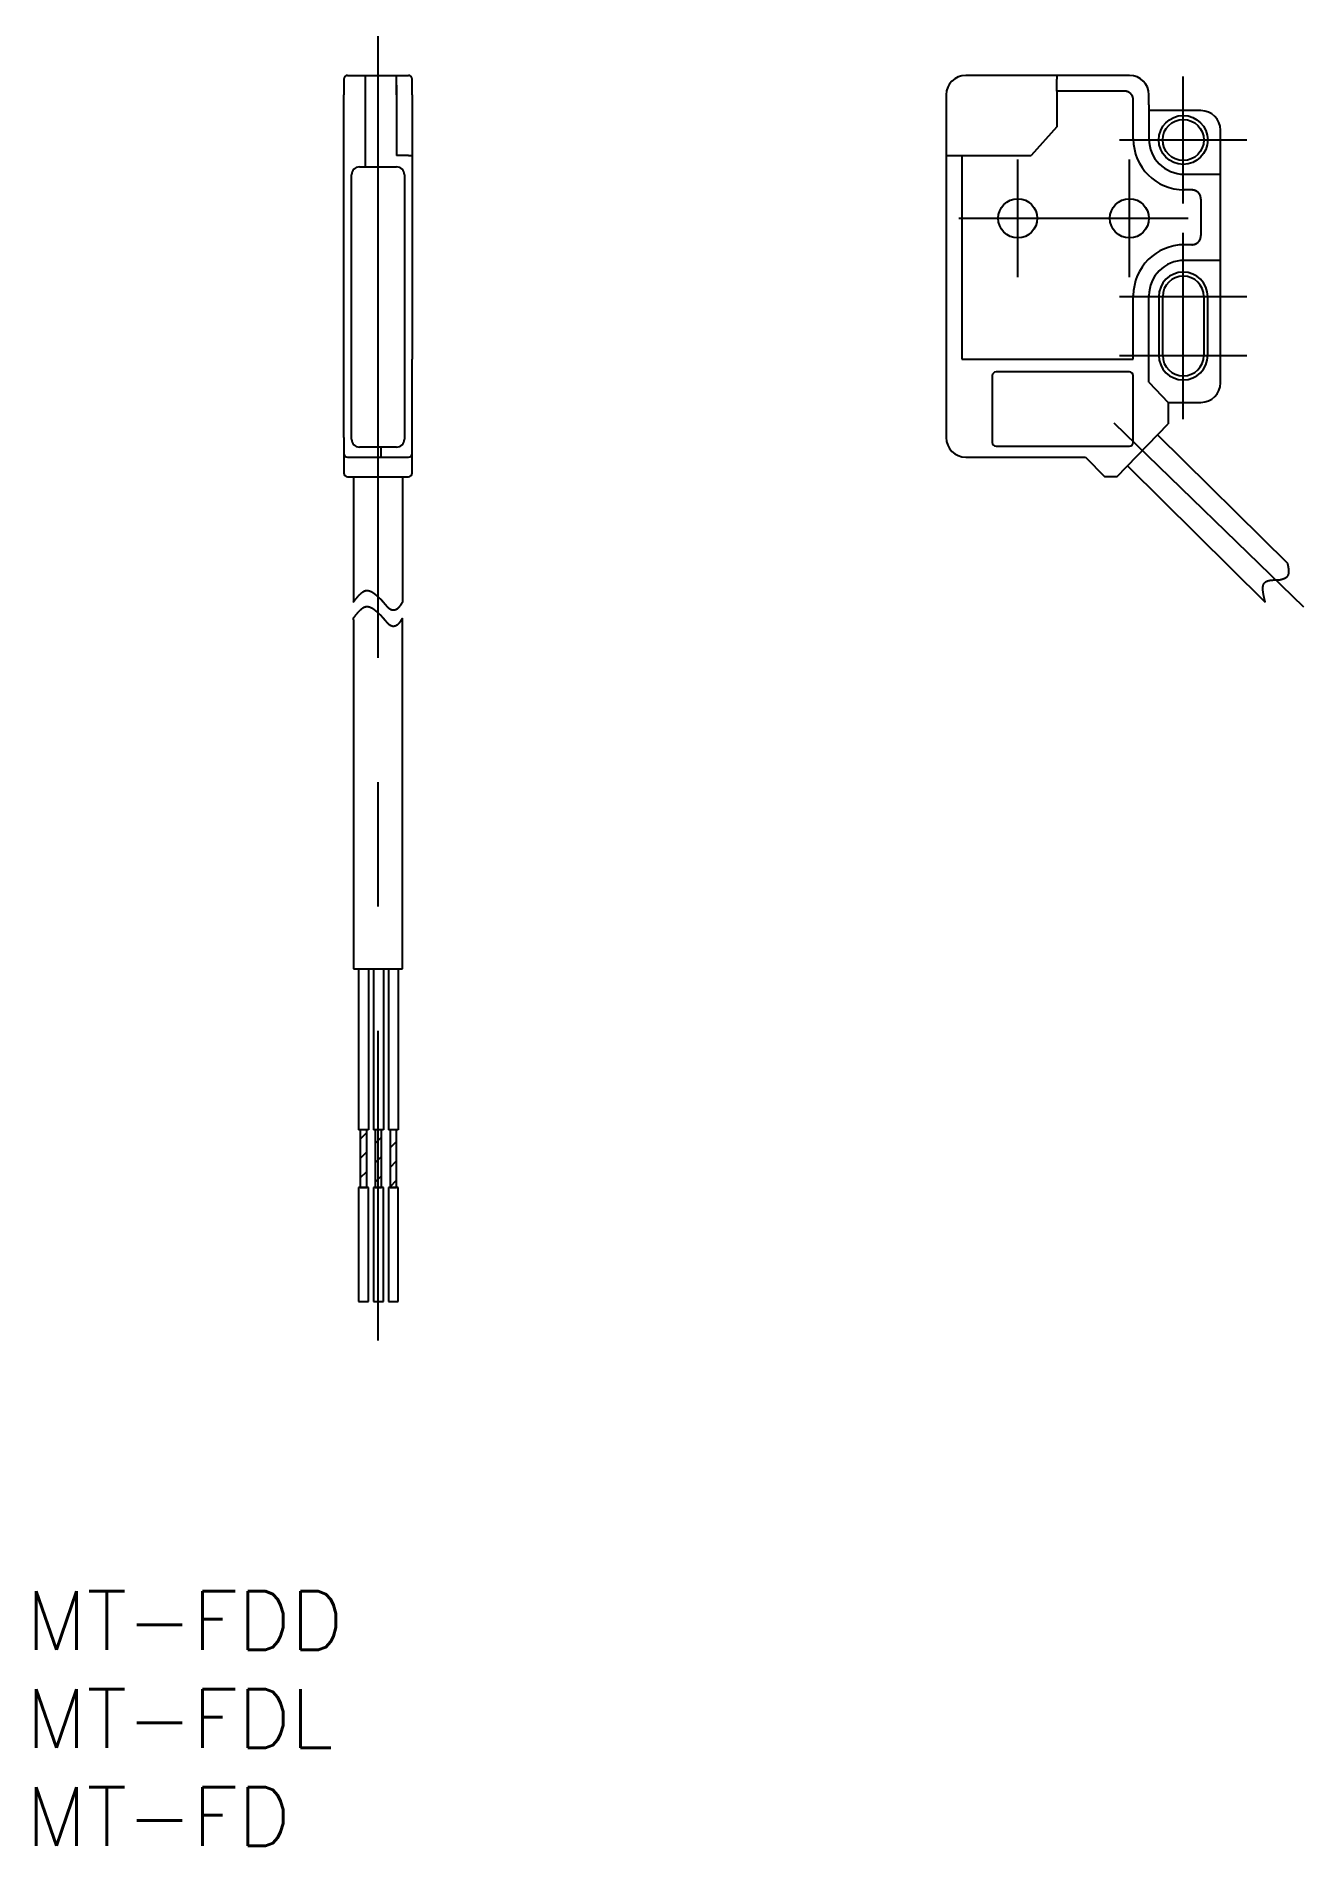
# Model space of a CAD drawing. Extents: x -17.4 to 47.3, y -90.4 to 2.
import ezdxf

# ---------------------------------------------------------------- set-up
doc = ezdxf.new("R2010")
doc.units = 0
doc.linetypes.add('CENTER', pattern=[50.8, 31.75, -6.35, 6.35, -6.35])
doc.layers.get('0').update_dxf_attribs({"linetype": 'CONTINUOUS'})
doc.layers.add('CENTER', color=1, linetype='CONTINUOUS')
doc.styles.get("Standard").update_dxf_attribs({"font": 'txt.shx', "height": 3, "bigfont": 'bigfont.shx'})

msp = doc.modelspace()

# ---------------------------------------------------------------- texts
at = {"color": 7, "linetype": 'CONTINUOUS'}
for s, p in [('MT-FDD', (-17.963, -80.414)), ('MT-FDL', (-17.963, -85.414)), ('MT-FD', (-17.963, -90.414))]:
    msp.add_text(s, height=3, dxfattribs=at).set_placement(p)

# ---------------------------------------------------------------- linework, layer by layer
at = {"color": 7, "linetype": 'CONTINUOUS'}
for p, q in [((-1.55, 0), (1.55, 0)), ((-0.65, 0), (-0.65, -1)), ((0.95, -1), (0.95, 0)), ((34.66, 0), (30.01, 0)), ((38.36, 0), (34.66, 0)), ((34.66, 0), (34.66, -0.2)), ((-1.75, -0.2), (-1.75, -1)), ((0.95, -0.5), (0.95, -1)), ((1.75, -1), (1.75, -0.2)), ((34.66, -0.8), (34.66, -0.2)), ((38.092, -0.8), (34.66, -0.8)), ((34.66, -0.8), (34.66, -2.634)), ((-1.75, -18.498), (-1.75, -1)), ((-0.65, -1), (-0.65, -4.679)), ((0.95, -1), (0.95, -4.1)), ((0.95, -1), (0.95, -1.2)), ((0.95, -1.2), (0.95, -4.1)), ((1.75, -1), (1.75, -4.1)), ((29.01, -1), (29.01, -4.1)), ((38.56, -3.25), (38.56, -1.268)), ((39.36, -1.5), (39.36, -1)), ((39.36, -1.5), (39.36, -3.25)), ((42.01, -1.8), (39.36, -1.8)), ((34.66, -2.634), (33.351, -4.1)), ((43.01, -5.05), (43.01, -2.8)), ((1.55, -4.1), (0.95, -4.1)), ((1.55, -4.1), (1.75, -4.1)), ((1.75, -4.1), (1.75, -14.498)), ((29.01, -4.1), (29.01, -10.998)), ((29.01, -4.1), (29.21, -4.1)), ((29.21, -4.1), (29.81, -4.1)), ((29.81, -4.1), (29.81, -14.498)), ((29.81, -4.1), (33.351, -4.1)), ((-1.35, -18.58), (-1.35, -5.079)), ((-0.95, -4.679), (0.95, -4.679)), ((1.35, -5.079), (1.35, -18.58)), ((41.16, -5.05), (43.01, -5.05)), ((43.01, -9.45), (43.01, -5.05)), ((41.542, -5.85), (41.16, -5.85)), ((42.01, -6.318), (42.01, -8.182)), ((41.542, -8.65), (41.16, -8.65)), ((43.01, -9.45), (41.16, -9.45)), ((43.01, -15.7), (43.01, -9.45)), ((29.01, -10.998), (29.01, -11.998)), ((29.01, -11.998), (29.01, -18.498)), ((38.56, -14.498), (38.56, -11.25)), ((39.36, -14.998), (39.36, -11.25)), ((39.86, -11.3), (39.86, -14.3)), ((40.06, -14.3), (40.06, -11.3)), ((42.16, -11.3), (42.16, -14.3)), ((42.36, -14.3), (42.36, -11.3)), ((1.75, -20.3), (1.75, -14.498)), ((29.81, -14.498), (38.56, -14.498)), ((31.36, -15.342), (31.36, -18.742)), ((38.36, -15.142), (31.56, -15.142)), ((38.56, -18.742), (38.56, -15.342)), ((39.36, -15.669), (39.36, -14.998)), ((39.36, -15.669), (40.341, -16.7)), ((40.341, -16.7), (40.341, -17.793)), ((40.341, -16.7), (42.01, -16.7)), ((37.716, -20.5), (40.341, -17.793)), ((39.79, -18.361), (46.448, -24.937)), ((-1.75, -18.498), (-1.75, -20.3)), ((0.95, -18.98), (-0.95, -18.98)), ((0.15, -18.98), (0.15, -19.498)), ((31.56, -18.942), (38.36, -18.942)), ((-1.55, -19.498), (-1.25, -19.498)), ((-1.25, -19.498), (1.55, -19.498)), ((30.01, -19.498), (34.51, -19.498)), ((34.51, -19.498), (36.117, -19.498)), ((36.117, -19.498), (37.109, -20.5)), ((38.259, -19.941), (45.299, -26.9)), ((-1.55, -20.5), (1.55, -20.5)), ((-1.25, -20.5), (-1.25, -26.9)), ((1.25, -20.5), (1.25, -26.9)), ((37.716, -20.5), (37.109, -20.5)), ((-1.25, -27.813), (-1.25, -27.72)), ((1.25, -45.634), (1.25, -27.72)), ((-1.25, -27.813), (-1.25, -45.634)), ((-1.25, -45.634), (1.25, -45.634)), ((-0.996, -45.634), (-0.996, -53.849)), ((-0.487, -45.634), (-0.487, -53.849)), ((-0.233, -45.634), (-0.233, -53.849)), ((0.275, -45.634), (0.275, -53.849)), ((0.529, -45.634), (0.529, -53.849)), ((1.038, -45.634), (1.038, -53.849)), ((-0.907, -53.849), (-0.996, -53.849)), ((-0.576, -53.849), (-0.907, -53.849)), ((-0.576, -53.849), (-0.907, -53.849)), ((-0.907, -53.849), (-0.907, -56.801)), ((-0.576, -56.801), (-0.576, -53.849)), ((-0.487, -53.849), (-0.576, -53.849)), ((-0.144, -53.849), (-0.233, -53.849)), ((0.186, -53.849), (-0.144, -53.849)), ((0.186, -53.849), (-0.144, -53.849)), ((-0.144, -53.849), (-0.144, -56.801)), ((0.186, -56.801), (0.186, -53.849)), ((0.275, -53.849), (0.186, -53.849)), ((0.618, -53.849), (0.529, -53.849)), ((0.949, -53.849), (0.618, -53.849)), ((0.949, -53.849), (0.618, -53.849)), ((0.618, -53.849), (0.618, -56.801)), ((0.949, -56.801), (0.949, -53.849)), ((1.038, -53.849), (0.949, -53.849)), ((-0.996, -56.801), (-0.996, -62.614)), ((-0.907, -56.801), (-0.996, -56.801)), ((-0.576, -56.801), (-0.907, -56.801)), ((-0.907, -56.801), (-0.576, -56.801)), ((-0.907, -56.801), (-0.576, -56.801)), ((-0.576, -56.801), (-0.907, -56.801)), ((-0.487, -56.801), (-0.576, -56.801)), ((-0.487, -62.614), (-0.487, -56.801)), ((-0.233, -56.801), (-0.233, -62.614)), ((-0.144, -56.801), (-0.233, -56.801)), ((0.186, -56.801), (-0.144, -56.801)), ((-0.144, -56.801), (0.186, -56.801)), ((-0.144, -56.801), (0.186, -56.801)), ((0.186, -56.801), (-0.144, -56.801)), ((0.275, -56.801), (0.186, -56.801)), ((0.275, -62.614), (0.275, -56.801)), ((0.529, -56.801), (0.529, -62.614)), ((0.618, -56.801), (0.529, -56.801)), ((0.949, -56.801), (0.618, -56.801)), ((0.618, -56.801), (0.949, -56.801)), ((0.618, -56.801), (0.949, -56.801)), ((0.949, -56.801), (0.618, -56.801)), ((1.038, -56.801), (0.949, -56.801)), ((1.038, -62.614), (1.038, -56.801)), ((-0.996, -62.614), (-0.487, -62.614)), ((-0.233, -62.614), (0.275, -62.614)), ((0.529, -62.614), (1.038, -62.614))]:
    msp.add_line(p, q, dxfattribs=at)
at = {"color": 3, "linetype": 'CONTINUOUS'}
for p, q in [((-0.907, -54.321), (-0.576, -53.99)), ((-0.144, -54.548), (0.186, -54.218)), ((0.618, -54.776), (0.949, -54.445)), ((-0.907, -55.311), (-0.576, -54.98)), ((-0.144, -55.538), (0.186, -55.208)), ((0.618, -55.766), (0.949, -55.435)), ((-0.907, -56.301), (-0.576, -55.97)), ((-0.144, -56.528), (0.186, -56.198)), ((0.618, -56.756), (0.949, -56.425))]:
    msp.add_line(p, q, dxfattribs=at)
at = {"color": 7}
for points in [[(38.56, -1.268, 0), (38.559, -1.266, 0), (38.559, -1.263, 0), (38.559, -1.26, 0), (38.559, -1.258, 0), (38.559, -1.255, 0), (38.559, -1.253, 0), (38.558, -1.25, 0), (38.558, -1.248, 0), (38.558, -1.245, 0), (38.558, -1.242, 0), (38.558, -1.24, 0), (38.557, -1.237, 0), (38.557, -1.235, 0), (38.557, -1.232, 0), (38.557, -1.23, 0), (38.557, -1.227, 0), (38.556, -1.224, 0), (38.556, -1.222, 0), (38.556, -1.219, 0), (38.556, -1.217, 0), (38.555, -1.214, 0), (38.555, -1.212, 0), (38.555, -1.209, 0), (38.555, -1.206, 0), (38.554, -1.204, 0), (38.554, -1.201, 0), (38.554, -1.199, 0), (38.553, -1.196, 0), (38.553, -1.194, 0), (38.553, -1.191, 0), (38.552, -1.189, 0), (38.552, -1.186, 0), (38.552, -1.184, 0), (38.551, -1.181, 0), (38.551, -1.178, 0), (38.551, -1.176, 0), (38.55, -1.173, 0), (38.55, -1.171, 0), (38.549, -1.168, 0), (38.549, -1.166, 0), (38.548, -1.163, 0), (38.548, -1.161, 0), (38.547, -1.158, 0), (38.547, -1.156, 0), (38.546, -1.153, 0), (38.546, -1.151, 0), (38.545, -1.148, 0), (38.545, -1.146, 0), (38.544, -1.143, 0), (38.544, -1.141, 0), (38.543, -1.138, 0), (38.542, -1.136, 0), (38.542, -1.133, 0), (38.541, -1.131, 0), (38.54, -1.128, 0), (38.54, -1.126, 0), (38.539, -1.123, 0), (38.538, -1.121, 0), (38.537, -1.119, 0), (38.537, -1.116, 0), (38.536, -1.114, 0), (38.535, -1.111, 0), (38.534, -1.109, 0), (38.533, -1.106, 0), (38.533, -1.104, 0), (38.532, -1.101, 0), (38.531, -1.099, 0), (38.53, -1.097, 0), (38.529, -1.094, 0), (38.528, -1.092, 0), (38.527, -1.089, 0), (38.526, -1.087, 0), (38.525, -1.085, 0), (38.524, -1.082, 0), (38.523, -1.08, 0), (38.522, -1.077, 0), (38.521, -1.075, 0), (38.52, -1.073, 0), (38.519, -1.07, 0), (38.518, -1.068, 0), (38.517, -1.066, 0), (38.516, -1.063, 0), (38.515, -1.061, 0), (38.514, -1.059, 0), (38.513, -1.056, 0), (38.512, -1.054, 0), (38.51, -1.052, 0), (38.509, -1.049, 0), (38.508, -1.047, 0), (38.507, -1.045, 0), (38.506, -1.042, 0), (38.505, -1.04, 0), (38.503, -1.038, 0), (38.502, -1.036, 0), (38.501, -1.033, 0), (38.499, -1.031, 0), (38.498, -1.029, 0), (38.497, -1.027, 0), (38.496, -1.024, 0), (38.494, -1.022, 0), (38.493, -1.02, 0), (38.492, -1.018, 0), (38.49, -1.016, 0), (38.489, -1.013, 0), (38.487, -1.011, 0), (38.486, -1.009, 0), (38.485, -1.007, 0), (38.483, -1.005, 0), (38.482, -1.003, 0), (38.48, -1, 0), (38.479, -0.998, 0), (38.478, -0.996, 0), (38.476, -0.994, 0), (38.475, -0.992, 0), (38.473, -0.99, 0), (38.472, -0.988, 0), (38.47, -0.986, 0), (38.469, -0.984, 0), (38.467, -0.981, 0), (38.465, -0.979, 0), (38.464, -0.977, 0), (38.462, -0.975, 0), (38.461, -0.973, 0), (38.459, -0.971, 0), (38.458, -0.969, 0), (38.456, -0.967, 0), (38.454, -0.965, 0), (38.453, -0.963, 0), (38.451, -0.961, 0), (38.449, -0.959, 0), (38.448, -0.957, 0), (38.446, -0.955, 0), (38.444, -0.953, 0), (38.443, -0.952, 0), (38.441, -0.95, 0), (38.439, -0.948, 0), (38.438, -0.946, 0), (38.436, -0.944, 0), (38.434, -0.942, 0), (38.432, -0.94, 0), (38.43, -0.938, 0), (38.429, -0.937, 0), (38.427, -0.935, 0), (38.425, -0.933, 0), (38.423, -0.931, 0), (38.421, -0.929, 0), (38.419, -0.928, 0), (38.418, -0.926, 0), (38.416, -0.924, 0), (38.414, -0.922, 0), (38.412, -0.92, 0), (38.41, -0.919, 0), (38.408, -0.917, 0), (38.406, -0.915, 0), (38.404, -0.914, 0), (38.402, -0.912, 0), (38.4, -0.91, 0), (38.398, -0.909, 0), (38.396, -0.907, 0), (38.394, -0.905, 0), (38.392, -0.904, 0), (38.391, -0.902, 0), (38.388, -0.9, 0), (38.386, -0.899, 0), (38.384, -0.897, 0), (38.382, -0.896, 0), (38.38, -0.894, 0), (38.378, -0.893, 0), (38.376, -0.891, 0), (38.374, -0.89, 0), (38.372, -0.888, 0), (38.37, -0.887, 0), (38.368, -0.885, 0), (38.366, -0.884, 0), (38.364, -0.882, 0), (38.361, -0.881, 0), (38.359, -0.879, 0), (38.357, -0.878, 0), (38.355, -0.876, 0), (38.353, -0.875, 0), (38.351, -0.874, 0), (38.349, -0.872, 0), (38.346, -0.871, 0), (38.344, -0.869, 0), (38.342, -0.868, 0), (38.34, -0.867, 0), (38.337, -0.865, 0), (38.335, -0.864, 0), (38.333, -0.863, 0), (38.331, -0.861, 0), (38.329, -0.86, 0), (38.326, -0.859, 0), (38.324, -0.858, 0), (38.322, -0.856, 0), (38.319, -0.855, 0), (38.317, -0.854, 0), (38.315, -0.853, 0), (38.313, -0.852, 0), (38.31, -0.85, 0), (38.308, -0.849, 0), (38.306, -0.848, 0), (38.303, -0.847, 0), (38.301, -0.846, 0), (38.299, -0.845, 0), (38.296, -0.844, 0), (38.294, -0.843, 0), (38.292, -0.841, 0), (38.289, -0.84, 0), (38.287, -0.839, 0), (38.285, -0.838, 0), (38.282, -0.837, 0), (38.28, -0.836, 0), (38.278, -0.835, 0), (38.275, -0.834, 0), (38.273, -0.833, 0), (38.27, -0.832, 0), (38.268, -0.832, 0), (38.266, -0.831, 0), (38.263, -0.83, 0), (38.261, -0.829, 0), (38.258, -0.828, 0), (38.256, -0.827, 0), (38.253, -0.826, 0), (38.251, -0.825, 0), (38.248, -0.825, 0), (38.246, -0.824, 0), (38.244, -0.823, 0), (38.241, -0.822, 0), (38.239, -0.822, 0), (38.236, -0.821, 0), (38.234, -0.82, 0), (38.231, -0.819, 0), (38.229, -0.819, 0), (38.226, -0.818, 0), (38.224, -0.817, 0), (38.221, -0.817, 0), (38.219, -0.816, 0), (38.216, -0.816, 0), (38.214, -0.815, 0), (38.211, -0.814, 0), (38.209, -0.814, 0), (38.206, -0.813, 0), (38.204, -0.813, 0), (38.201, -0.812, 0), (38.199, -0.812, 0), (38.196, -0.811, 0), (38.194, -0.811, 0), (38.191, -0.81, 0), (38.189, -0.81, 0), (38.186, -0.81, 0), (38.184, -0.809, 0), (38.181, -0.809, 0), (38.179, -0.808, 0), (38.176, -0.808, 0), (38.174, -0.808, 0), (38.171, -0.807, 0), (38.169, -0.807, 0), (38.166, -0.807, 0), (38.163, -0.806, 0), (38.161, -0.806, 0), (38.158, -0.806, 0), (38.156, -0.805, 0), (38.153, -0.805, 0), (38.151, -0.805, 0), (38.148, -0.805, 0), (38.145, -0.804, 0), (38.143, -0.804, 0), (38.14, -0.804, 0), (38.138, -0.804, 0), (38.135, -0.803, 0), (38.133, -0.803, 0), (38.13, -0.803, 0), (38.128, -0.803, 0), (38.125, -0.802, 0), (38.122, -0.802, 0), (38.12, -0.802, 0), (38.117, -0.802, 0), (38.115, -0.802, 0), (38.112, -0.801, 0), (38.11, -0.801, 0), (38.107, -0.801, 0), (38.104, -0.801, 0), (38.102, -0.801, 0), (38.099, -0.801, 0), (38.097, -0.8, 0), (38.094, -0.8, 0), (38.092, -0.8, 0)], [(42.01, -6.318, 0), (42.01, -6.316, 0), (42.009, -6.313, 0), (42.009, -6.31, 0), (42.009, -6.308, 0), (42.009, -6.305, 0), (42.009, -6.303, 0), (42.008, -6.3, 0), (42.008, -6.298, 0), (42.008, -6.295, 0), (42.008, -6.292, 0), (42.008, -6.29, 0), (42.007, -6.287, 0), (42.007, -6.285, 0), (42.007, -6.282, 0), (42.007, -6.28, 0), (42.007, -6.277, 0), (42.006, -6.274, 0), (42.006, -6.272, 0), (42.006, -6.269, 0), (42.006, -6.267, 0), (42.005, -6.264, 0), (42.005, -6.262, 0), (42.005, -6.259, 0), (42.005, -6.256, 0), (42.004, -6.254, 0), (42.004, -6.251, 0), (42.004, -6.249, 0), (42.003, -6.246, 0), (42.003, -6.244, 0), (42.003, -6.241, 0), (42.002, -6.239, 0), (42.002, -6.236, 0), (42.002, -6.234, 0), (42.001, -6.231, 0), (42.001, -6.228, 0), (42.001, -6.226, 0), (42, -6.223, 0), (42, -6.221, 0), (41.999, -6.218, 0), (41.999, -6.216, 0), (41.998, -6.213, 0), (41.998, -6.211, 0), (41.997, -6.208, 0), (41.997, -6.206, 0), (41.996, -6.203, 0), (41.996, -6.201, 0), (41.995, -6.198, 0), (41.995, -6.196, 0), (41.994, -6.193, 0), (41.994, -6.191, 0), (41.993, -6.188, 0), (41.992, -6.186, 0), (41.992, -6.183, 0), (41.991, -6.181, 0), (41.99, -6.178, 0), (41.99, -6.176, 0), (41.989, -6.173, 0), (41.988, -6.171, 0), (41.987, -6.168, 0), (41.987, -6.166, 0), (41.986, -6.164, 0), (41.985, -6.161, 0), (41.984, -6.159, 0), (41.983, -6.156, 0), (41.983, -6.154, 0), (41.982, -6.151, 0), (41.981, -6.149, 0), (41.98, -6.147, 0), (41.979, -6.144, 0), (41.978, -6.142, 0), (41.977, -6.139, 0), (41.976, -6.137, 0), (41.975, -6.135, 0), (41.974, -6.132, 0), (41.973, -6.13, 0), (41.972, -6.127, 0), (41.971, -6.125, 0), (41.97, -6.123, 0), (41.969, -6.12, 0), (41.968, -6.118, 0), (41.967, -6.116, 0), (41.966, -6.113, 0), (41.965, -6.111, 0), (41.964, -6.109, 0), (41.963, -6.106, 0), (41.962, -6.104, 0), (41.96, -6.102, 0), (41.959, -6.099, 0), (41.958, -6.097, 0), (41.957, -6.095, 0), (41.956, -6.092, 0), (41.955, -6.09, 0), (41.953, -6.088, 0), (41.952, -6.086, 0), (41.951, -6.083, 0), (41.95, -6.081, 0), (41.948, -6.079, 0), (41.947, -6.077, 0), (41.946, -6.074, 0), (41.944, -6.072, 0), (41.943, -6.07, 0), (41.942, -6.068, 0), (41.94, -6.066, 0), (41.939, -6.063, 0), (41.938, -6.061, 0), (41.936, -6.059, 0), (41.935, -6.057, 0), (41.933, -6.055, 0), (41.932, -6.053, 0), (41.931, -6.05, 0), (41.929, -6.048, 0), (41.928, -6.046, 0), (41.926, -6.044, 0), (41.925, -6.042, 0), (41.923, -6.04, 0), (41.922, -6.038, 0), (41.92, -6.036, 0), (41.919, -6.034, 0), (41.917, -6.031, 0), (41.916, -6.029, 0), (41.914, -6.027, 0), (41.912, -6.025, 0), (41.911, -6.023, 0), (41.909, -6.021, 0), (41.908, -6.019, 0), (41.906, -6.017, 0), (41.904, -6.015, 0), (41.903, -6.013, 0), (41.901, -6.011, 0), (41.899, -6.009, 0), (41.898, -6.007, 0), (41.896, -6.005, 0), (41.894, -6.003, 0), (41.893, -6.002, 0), (41.891, -6, 0), (41.889, -5.998, 0), (41.888, -5.996, 0), (41.886, -5.994, 0), (41.884, -5.992, 0), (41.882, -5.99, 0), (41.88, -5.988, 0), (41.879, -5.987, 0), (41.877, -5.985, 0), (41.875, -5.983, 0), (41.873, -5.981, 0), (41.871, -5.979, 0), (41.87, -5.978, 0), (41.868, -5.976, 0), (41.866, -5.974, 0), (41.864, -5.972, 0), (41.862, -5.97, 0), (41.86, -5.969, 0), (41.858, -5.967, 0), (41.856, -5.965, 0), (41.854, -5.964, 0), (41.852, -5.962, 0), (41.85, -5.96, 0), (41.848, -5.959, 0), (41.846, -5.957, 0), (41.844, -5.955, 0), (41.843, -5.954, 0), (41.84, -5.952, 0), (41.838, -5.95, 0), (41.836, -5.949, 0), (41.834, -5.947, 0), (41.832, -5.946, 0), (41.83, -5.944, 0), (41.828, -5.943, 0), (41.826, -5.941, 0), (41.824, -5.94, 0), (41.822, -5.938, 0), (41.82, -5.937, 0), (41.818, -5.935, 0), (41.816, -5.934, 0), (41.814, -5.932, 0), (41.812, -5.931, 0), (41.809, -5.929, 0), (41.807, -5.928, 0), (41.805, -5.926, 0), (41.803, -5.925, 0), (41.801, -5.924, 0), (41.798, -5.922, 0), (41.796, -5.921, 0), (41.794, -5.919, 0), (41.792, -5.918, 0), (41.79, -5.917, 0), (41.788, -5.915, 0), (41.785, -5.914, 0), (41.783, -5.913, 0), (41.781, -5.911, 0), (41.779, -5.91, 0), (41.776, -5.909, 0), (41.774, -5.908, 0), (41.772, -5.906, 0), (41.77, -5.905, 0), (41.767, -5.904, 0), (41.765, -5.903, 0), (41.763, -5.902, 0), (41.76, -5.9, 0), (41.758, -5.899, 0), (41.756, -5.898, 0), (41.753, -5.897, 0), (41.751, -5.896, 0), (41.749, -5.895, 0), (41.746, -5.894, 0), (41.744, -5.893, 0), (41.742, -5.891, 0), (41.739, -5.89, 0), (41.737, -5.889, 0), (41.735, -5.888, 0), (41.732, -5.887, 0), (41.73, -5.886, 0), (41.727, -5.885, 0), (41.725, -5.884, 0), (41.723, -5.883, 0), (41.72, -5.882, 0), (41.718, -5.882, 0), (41.715, -5.881, 0), (41.713, -5.88, 0), (41.711, -5.879, 0), (41.708, -5.878, 0), (41.706, -5.877, 0), (41.703, -5.876, 0), (41.701, -5.875, 0), (41.699, -5.875, 0), (41.696, -5.874, 0), (41.694, -5.873, 0), (41.691, -5.872, 0), (41.689, -5.872, 0), (41.686, -5.871, 0), (41.684, -5.87, 0), (41.681, -5.869, 0), (41.679, -5.869, 0), (41.676, -5.868, 0), (41.674, -5.867, 0), (41.671, -5.867, 0), (41.669, -5.866, 0), (41.666, -5.866, 0), (41.664, -5.865, 0), (41.661, -5.864, 0), (41.659, -5.864, 0), (41.656, -5.863, 0), (41.654, -5.863, 0), (41.651, -5.862, 0), (41.649, -5.862, 0), (41.646, -5.861, 0), (41.644, -5.861, 0), (41.641, -5.86, 0), (41.639, -5.86, 0), (41.636, -5.86, 0), (41.634, -5.859, 0), (41.631, -5.859, 0), (41.629, -5.858, 0), (41.626, -5.858, 0), (41.624, -5.858, 0), (41.621, -5.857, 0), (41.618, -5.857, 0), (41.616, -5.857, 0), (41.613, -5.856, 0), (41.611, -5.856, 0), (41.608, -5.856, 0), (41.606, -5.855, 0), (41.603, -5.855, 0), (41.601, -5.855, 0), (41.598, -5.855, 0), (41.596, -5.854, 0), (41.593, -5.854, 0), (41.59, -5.854, 0), (41.588, -5.854, 0), (41.585, -5.853, 0), (41.583, -5.853, 0), (41.58, -5.853, 0), (41.578, -5.853, 0), (41.575, -5.852, 0), (41.572, -5.852, 0), (41.57, -5.852, 0), (41.567, -5.852, 0), (41.565, -5.852, 0), (41.562, -5.851, 0), (41.56, -5.851, 0), (41.557, -5.851, 0), (41.554, -5.851, 0), (41.552, -5.851, 0), (41.549, -5.851, 0), (41.547, -5.85, 0), (41.544, -5.85, 0), (41.541, -5.85, 0)], [(41.541, -8.65, 0), (41.544, -8.65, 0), (41.547, -8.65, 0), (41.549, -8.649, 0), (41.552, -8.649, 0), (41.554, -8.649, 0), (41.557, -8.649, 0), (41.56, -8.649, 0), (41.562, -8.649, 0), (41.565, -8.648, 0), (41.567, -8.648, 0), (41.57, -8.648, 0), (41.572, -8.648, 0), (41.575, -8.648, 0), (41.578, -8.647, 0), (41.58, -8.647, 0), (41.583, -8.647, 0), (41.585, -8.647, 0), (41.588, -8.646, 0), (41.59, -8.646, 0), (41.593, -8.646, 0), (41.596, -8.646, 0), (41.598, -8.645, 0), (41.601, -8.645, 0), (41.603, -8.645, 0), (41.606, -8.645, 0), (41.608, -8.644, 0), (41.611, -8.644, 0), (41.613, -8.644, 0), (41.616, -8.643, 0), (41.618, -8.643, 0), (41.621, -8.643, 0), (41.624, -8.642, 0), (41.626, -8.642, 0), (41.629, -8.642, 0), (41.631, -8.641, 0), (41.634, -8.641, 0), (41.636, -8.64, 0), (41.639, -8.64, 0), (41.641, -8.64, 0), (41.644, -8.639, 0), (41.646, -8.639, 0), (41.649, -8.638, 0), (41.651, -8.638, 0), (41.654, -8.637, 0), (41.656, -8.637, 0), (41.659, -8.636, 0), (41.661, -8.636, 0), (41.664, -8.635, 0), (41.666, -8.634, 0), (41.669, -8.634, 0), (41.671, -8.633, 0), (41.674, -8.633, 0), (41.676, -8.632, 0), (41.679, -8.631, 0), (41.681, -8.631, 0), (41.684, -8.63, 0), (41.686, -8.629, 0), (41.689, -8.628, 0), (41.691, -8.628, 0), (41.694, -8.627, 0), (41.696, -8.626, 0), (41.699, -8.625, 0), (41.701, -8.625, 0), (41.703, -8.624, 0), (41.706, -8.623, 0), (41.708, -8.622, 0), (41.711, -8.621, 0), (41.713, -8.62, 0), (41.715, -8.619, 0), (41.718, -8.618, 0), (41.72, -8.618, 0), (41.723, -8.617, 0), (41.725, -8.616, 0), (41.727, -8.615, 0), (41.73, -8.614, 0), (41.732, -8.613, 0), (41.735, -8.612, 0), (41.737, -8.611, 0), (41.739, -8.61, 0), (41.742, -8.609, 0), (41.744, -8.607, 0), (41.746, -8.606, 0), (41.749, -8.605, 0), (41.751, -8.604, 0), (41.753, -8.603, 0), (41.756, -8.602, 0), (41.758, -8.601, 0), (41.76, -8.6, 0), (41.763, -8.598, 0), (41.765, -8.597, 0), (41.767, -8.596, 0), (41.77, -8.595, 0), (41.772, -8.594, 0), (41.774, -8.592, 0), (41.776, -8.591, 0), (41.779, -8.59, 0), (41.781, -8.589, 0), (41.783, -8.587, 0), (41.785, -8.586, 0), (41.788, -8.585, 0), (41.79, -8.583, 0), (41.792, -8.582, 0), (41.794, -8.581, 0), (41.796, -8.579, 0), (41.798, -8.578, 0), (41.801, -8.576, 0), (41.803, -8.575, 0), (41.805, -8.574, 0), (41.807, -8.572, 0), (41.809, -8.571, 0), (41.812, -8.569, 0), (41.814, -8.568, 0), (41.816, -8.566, 0), (41.818, -8.565, 0), (41.82, -8.563, 0), (41.822, -8.562, 0), (41.824, -8.56, 0), (41.826, -8.559, 0), (41.828, -8.557, 0), (41.83, -8.556, 0), (41.832, -8.554, 0), (41.834, -8.553, 0), (41.836, -8.551, 0), (41.838, -8.55, 0), (41.84, -8.548, 0), (41.843, -8.546, 0), (41.844, -8.545, 0), (41.846, -8.543, 0), (41.848, -8.541, 0), (41.85, -8.54, 0), (41.852, -8.538, 0), (41.854, -8.536, 0), (41.856, -8.535, 0), (41.858, -8.533, 0), (41.86, -8.531, 0), (41.862, -8.53, 0), (41.864, -8.528, 0), (41.866, -8.526, 0), (41.868, -8.524, 0), (41.87, -8.522, 0), (41.871, -8.521, 0), (41.873, -8.519, 0), (41.875, -8.517, 0), (41.877, -8.515, 0), (41.879, -8.513, 0), (41.88, -8.512, 0), (41.882, -8.51, 0), (41.884, -8.508, 0), (41.886, -8.506, 0), (41.888, -8.504, 0), (41.889, -8.502, 0), (41.891, -8.5, 0), (41.893, -8.498, 0), (41.894, -8.497, 0), (41.896, -8.495, 0), (41.898, -8.493, 0), (41.899, -8.491, 0), (41.901, -8.489, 0), (41.903, -8.487, 0), (41.904, -8.485, 0), (41.906, -8.483, 0), (41.908, -8.481, 0), (41.909, -8.479, 0), (41.911, -8.477, 0), (41.912, -8.475, 0), (41.914, -8.473, 0), (41.916, -8.471, 0), (41.917, -8.469, 0), (41.919, -8.466, 0), (41.92, -8.464, 0), (41.922, -8.462, 0), (41.923, -8.46, 0), (41.925, -8.458, 0), (41.926, -8.456, 0), (41.928, -8.454, 0), (41.929, -8.452, 0), (41.931, -8.45, 0), (41.932, -8.447, 0), (41.933, -8.445, 0), (41.935, -8.443, 0), (41.936, -8.441, 0), (41.938, -8.439, 0), (41.939, -8.437, 0), (41.94, -8.434, 0), (41.942, -8.432, 0), (41.943, -8.43, 0), (41.944, -8.428, 0), (41.946, -8.426, 0), (41.947, -8.423, 0), (41.948, -8.421, 0), (41.95, -8.419, 0), (41.951, -8.417, 0), (41.952, -8.414, 0), (41.953, -8.412, 0), (41.955, -8.41, 0), (41.956, -8.408, 0), (41.957, -8.405, 0), (41.958, -8.403, 0), (41.959, -8.401, 0), (41.96, -8.398, 0), (41.962, -8.396, 0), (41.963, -8.394, 0), (41.964, -8.391, 0), (41.965, -8.389, 0), (41.966, -8.387, 0), (41.967, -8.384, 0), (41.968, -8.382, 0), (41.969, -8.38, 0), (41.97, -8.377, 0), (41.971, -8.375, 0), (41.972, -8.373, 0), (41.973, -8.37, 0), (41.974, -8.368, 0), (41.975, -8.365, 0), (41.976, -8.363, 0), (41.977, -8.361, 0), (41.978, -8.358, 0), (41.979, -8.356, 0), (41.98, -8.353, 0), (41.981, -8.351, 0), (41.982, -8.349, 0), (41.983, -8.346, 0), (41.983, -8.344, 0), (41.984, -8.341, 0), (41.985, -8.339, 0), (41.986, -8.336, 0), (41.987, -8.334, 0), (41.987, -8.332, 0), (41.988, -8.329, 0), (41.989, -8.327, 0), (41.99, -8.324, 0), (41.99, -8.322, 0), (41.991, -8.319, 0), (41.992, -8.317, 0), (41.992, -8.314, 0), (41.993, -8.312, 0), (41.994, -8.309, 0), (41.994, -8.307, 0), (41.995, -8.304, 0), (41.995, -8.302, 0), (41.996, -8.299, 0), (41.996, -8.297, 0), (41.997, -8.294, 0), (41.997, -8.292, 0), (41.998, -8.289, 0), (41.998, -8.287, 0), (41.999, -8.284, 0), (41.999, -8.282, 0), (42, -8.279, 0), (42, -8.277, 0), (42.001, -8.274, 0), (42.001, -8.272, 0), (42.001, -8.269, 0), (42.002, -8.266, 0), (42.002, -8.264, 0), (42.002, -8.261, 0), (42.003, -8.259, 0), (42.003, -8.256, 0), (42.003, -8.254, 0), (42.004, -8.251, 0), (42.004, -8.249, 0), (42.004, -8.246, 0), (42.005, -8.244, 0), (42.005, -8.241, 0), (42.005, -8.238, 0), (42.005, -8.236, 0), (42.006, -8.233, 0), (42.006, -8.231, 0), (42.006, -8.228, 0), (42.006, -8.226, 0), (42.007, -8.223, 0), (42.007, -8.22, 0), (42.007, -8.218, 0), (42.007, -8.215, 0), (42.007, -8.213, 0), (42.008, -8.21, 0), (42.008, -8.208, 0), (42.008, -8.205, 0), (42.008, -8.202, 0), (42.008, -8.2, 0), (42.009, -8.197, 0), (42.009, -8.195, 0), (42.009, -8.192, 0), (42.009, -8.19, 0), (42.009, -8.187, 0), (42.01, -8.184, 0), (42.01, -8.182, 0)]]:
    msp.add_polyline3d(points, dxfattribs=at)
at = {"color": 3}
for points in [[(46.029, -25.764, 0), (46.037, -25.762, 0), (46.044, -25.76, 0), (46.051, -25.758, 0), (46.059, -25.756, 0), (46.066, -25.754, 0), (46.074, -25.752, 0), (46.081, -25.75, 0), (46.089, -25.748, 0), (46.096, -25.746, 0), (46.104, -25.744, 0), (46.111, -25.741, 0), (46.118, -25.739, 0), (46.126, -25.737, 0), (46.133, -25.735, 0), (46.14, -25.733, 0), (46.148, -25.731, 0), (46.155, -25.729, 0), (46.162, -25.726, 0), (46.169, -25.724, 0), (46.176, -25.722, 0), (46.183, -25.72, 0), (46.19, -25.717, 0), (46.197, -25.715, 0), (46.204, -25.712, 0), (46.211, -25.71, 0), (46.218, -25.708, 0), (46.225, -25.705, 0), (46.232, -25.703, 0), (46.239, -25.7, 0), (46.245, -25.698, 0), (46.252, -25.695, 0), (46.259, -25.692, 0), (46.265, -25.69, 0), (46.272, -25.687, 0), (46.278, -25.684, 0), (46.285, -25.682, 0), (46.291, -25.679, 0), (46.297, -25.676, 0), (46.303, -25.673, 0), (46.309, -25.67, 0), (46.315, -25.667, 0), (46.321, -25.664, 0), (46.327, -25.661, 0), (46.333, -25.658, 0), (46.339, -25.655, 0), (46.344, -25.652, 0), (46.35, -25.648, 0), (46.355, -25.645, 0), (46.361, -25.642, 0), (46.366, -25.638, 0), (46.371, -25.635, 0), (46.377, -25.631, 0), (46.382, -25.628, 0), (46.387, -25.624, 0), (46.391, -25.62, 0), (46.396, -25.616, 0), (46.401, -25.612, 0), (46.405, -25.608, 0), (46.41, -25.605, 0), (46.414, -25.6, 0), (46.419, -25.596, 0), (46.423, -25.592, 0), (46.427, -25.588, 0), (46.431, -25.583, 0), (46.434, -25.579, 0), (46.438, -25.575, 0), (46.442, -25.57, 0), (46.445, -25.565, 0), (46.449, -25.561, 0), (46.452, -25.556, 0), (46.455, -25.551, 0), (46.458, -25.546, 0), (46.461, -25.541, 0), (46.464, -25.536, 0), (46.467, -25.531, 0), (46.469, -25.526, 0), (46.472, -25.52, 0), (46.474, -25.515, 0), (46.477, -25.51, 0), (46.479, -25.504, 0), (46.481, -25.499, 0), (46.483, -25.493, 0), (46.485, -25.487, 0), (46.487, -25.482, 0), (46.488, -25.476, 0), (46.49, -25.47, 0), (46.492, -25.464, 0), (46.493, -25.458, 0), (46.495, -25.452, 0), (46.496, -25.446, 0), (46.497, -25.44, 0), (46.498, -25.434, 0), (46.499, -25.427, 0), (46.5, -25.421, 0), (46.501, -25.415, 0), (46.502, -25.409, 0), (46.503, -25.402, 0), (46.503, -25.396, 0), (46.504, -25.389, 0), (46.504, -25.383, 0), (46.505, -25.376, 0), (46.505, -25.369, 0), (46.505, -25.362, 0), (46.506, -25.356, 0), (46.506, -25.349, 0), (46.506, -25.342, 0), (46.506, -25.335, 0), (46.506, -25.328, 0), (46.506, -25.321, 0), (46.506, -25.314, 0), (46.505, -25.307, 0), (46.505, -25.3, 0), (46.505, -25.293, 0), (46.504, -25.286, 0), (46.504, -25.278, 0), (46.503, -25.271, 0), (46.503, -25.264, 0), (46.502, -25.257, 0), (46.502, -25.249, 0), (46.501, -25.242, 0), (46.5, -25.234, 0), (46.499, -25.227, 0), (46.498, -25.22, 0), (46.498, -25.212, 0), (46.497, -25.204, 0), (46.496, -25.197, 0), (46.495, -25.189, 0), (46.494, -25.182, 0), (46.492, -25.174, 0), (46.491, -25.166, 0), (46.49, -25.159, 0), (46.489, -25.151, 0), (46.488, -25.143, 0), (46.486, -25.136, 0), (46.485, -25.128, 0), (46.484, -25.12, 0), (46.483, -25.112, 0), (46.481, -25.104, 0), (46.48, -25.097, 0), (46.478, -25.089, 0), (46.477, -25.081, 0), (46.475, -25.073, 0), (46.474, -25.065, 0), (46.472, -25.057, 0), (46.471, -25.049, 0), (46.469, -25.041, 0), (46.468, -25.033, 0), (46.466, -25.025, 0), (46.464, -25.017, 0), (46.463, -25.009, 0), (46.461, -25.002, 0), (46.459, -24.994, 0), (46.458, -24.985, 0), (46.456, -24.977, 0), (46.455, -24.97, 0), (46.453, -24.962, 0), (46.451, -24.953, 0), (46.45, -24.945, 0), (46.448, -24.938, 0)], [(45.299, -26.9, 0), (45.295, -26.886, 0), (45.292, -26.872, 0), (45.288, -26.859, 0), (45.285, -26.845, 0), (45.282, -26.831, 0), (45.278, -26.818, 0), (45.275, -26.804, 0), (45.271, -26.791, 0), (45.268, -26.777, 0), (45.265, -26.763, 0), (45.261, -26.75, 0), (45.258, -26.736, 0), (45.255, -26.723, 0), (45.251, -26.709, 0), (45.248, -26.696, 0), (45.245, -26.682, 0), (45.242, -26.669, 0), (45.239, -26.655, 0), (45.236, -26.642, 0), (45.233, -26.629, 0), (45.23, -26.615, 0), (45.227, -26.602, 0), (45.224, -26.589, 0), (45.221, -26.576, 0), (45.218, -26.563, 0), (45.215, -26.55, 0), (45.213, -26.537, 0), (45.21, -26.524, 0), (45.208, -26.511, 0), (45.205, -26.498, 0), (45.203, -26.485, 0), (45.201, -26.472, 0), (45.198, -26.46, 0), (45.196, -26.447, 0), (45.194, -26.434, 0), (45.192, -26.422, 0), (45.19, -26.41, 0), (45.188, -26.397, 0), (45.187, -26.385, 0), (45.185, -26.373, 0), (45.184, -26.361, 0), (45.182, -26.349, 0), (45.181, -26.337, 0), (45.179, -26.325, 0), (45.178, -26.313, 0), (45.177, -26.301, 0), (45.176, -26.29, 0), (45.176, -26.278, 0), (45.175, -26.267, 0), (45.174, -26.256, 0), (45.174, -26.244, 0), (45.173, -26.233, 0), (45.173, -26.222, 0), (45.173, -26.211, 0), (45.173, -26.2, 0), (45.173, -26.19, 0), (45.174, -26.179, 0), (45.174, -26.168, 0), (45.175, -26.158, 0), (45.175, -26.148, 0), (45.176, -26.138, 0), (45.177, -26.128, 0), (45.178, -26.118, 0), (45.18, -26.108, 0), (45.181, -26.098, 0), (45.183, -26.088, 0), (45.184, -26.079, 0), (45.186, -26.07, 0), (45.188, -26.061, 0), (45.191, -26.052, 0), (45.193, -26.043, 0), (45.196, -26.034, 0), (45.198, -26.025, 0), (45.201, -26.017, 0), (45.204, -26.008, 0), (45.208, -26, 0), (45.211, -25.992, 0), (45.215, -25.984, 0), (45.218, -25.976, 0), (45.222, -25.969, 0), (45.227, -25.961, 0), (45.231, -25.954, 0), (45.236, -25.947, 0), (45.24, -25.94, 0), (45.245, -25.933, 0), (45.251, -25.926, 0), (45.256, -25.92, 0), (45.261, -25.913, 0), (45.267, -25.907, 0), (45.273, -25.901, 0), (45.279, -25.895, 0), (45.286, -25.89, 0), (45.292, -25.884, 0), (45.299, -25.879, 0), (45.306, -25.874, 0), (45.313, -25.869, 0), (45.321, -25.864, 0), (45.328, -25.859, 0), (45.336, -25.854, 0), (45.344, -25.85, 0), (45.352, -25.846, 0), (45.361, -25.842, 0), (45.369, -25.838, 0), (45.378, -25.834, 0), (45.387, -25.83, 0), (45.396, -25.826, 0), (45.405, -25.823, 0), (45.414, -25.82, 0), (45.424, -25.817, 0), (45.433, -25.814, 0), (45.443, -25.811, 0), (45.453, -25.808, 0), (45.463, -25.805, 0), (45.473, -25.802, 0), (45.484, -25.8, 0), (45.494, -25.798, 0), (45.505, -25.795, 0), (45.516, -25.793, 0), (45.526, -25.791, 0), (45.537, -25.789, 0), (45.548, -25.787, 0), (45.56, -25.786, 0), (45.571, -25.784, 0), (45.583, -25.782, 0), (45.594, -25.781, 0), (45.606, -25.779, 0), (45.617, -25.778, 0), (45.629, -25.777, 0), (45.641, -25.776, 0), (45.653, -25.775, 0), (45.666, -25.774, 0), (45.678, -25.773, 0), (45.69, -25.772, 0), (45.703, -25.771, 0), (45.715, -25.77, 0), (45.727, -25.77, 0), (45.74, -25.769, 0), (45.753, -25.768, 0), (45.766, -25.768, 0), (45.778, -25.767, 0), (45.791, -25.767, 0), (45.804, -25.766, 0), (45.817, -25.766, 0), (45.83, -25.766, 0), (45.843, -25.765, 0), (45.856, -25.765, 0), (45.869, -25.765, 0), (45.883, -25.765, 0), (45.896, -25.765, 0), (45.909, -25.765, 0), (45.922, -25.765, 0), (45.936, -25.764, 0), (45.949, -25.764, 0), (45.962, -25.764, 0), (45.976, -25.764, 0), (45.989, -25.764, 0), (46.002, -25.764, 0), (46.016, -25.764, 0), (46.029, -25.764, 0)], [(-1.25, -26.9, 0), (-1.242, -26.889, 0), (-1.234, -26.879, 0), (-1.226, -26.868, 0), (-1.218, -26.858, 0), (-1.21, -26.848, 0), (-1.203, -26.837, 0), (-1.195, -26.827, 0), (-1.187, -26.816, 0), (-1.179, -26.806, 0), (-1.171, -26.796, 0), (-1.163, -26.785, 0), (-1.155, -26.775, 0), (-1.147, -26.765, 0), (-1.139, -26.755, 0), (-1.131, -26.744, 0), (-1.123, -26.734, 0), (-1.115, -26.724, 0), (-1.108, -26.714, 0), (-1.1, -26.704, 0), (-1.092, -26.694, 0), (-1.084, -26.684, 0), (-1.076, -26.675, 0), (-1.068, -26.665, 0), (-1.06, -26.655, 0), (-1.052, -26.646, 0), (-1.044, -26.636, 0), (-1.036, -26.627, 0), (-1.028, -26.617, 0), (-1.02, -26.608, 0), (-1.012, -26.599, 0), (-1.004, -26.59, 0), (-0.996, -26.581, 0), (-0.988, -26.572, 0), (-0.98, -26.563, 0), (-0.972, -26.554, 0), (-0.964, -26.545, 0), (-0.956, -26.537, 0), (-0.948, -26.528, 0), (-0.94, -26.52, 0), (-0.931, -26.512, 0), (-0.923, -26.504, 0), (-0.915, -26.496, 0), (-0.907, -26.488, 0), (-0.899, -26.48, 0), (-0.891, -26.473, 0), (-0.883, -26.465, 0), (-0.875, -26.458, 0), (-0.866, -26.451, 0), (-0.858, -26.444, 0), (-0.85, -26.437, 0), (-0.842, -26.43, 0), (-0.834, -26.423, 0), (-0.825, -26.417, 0), (-0.817, -26.41, 0), (-0.809, -26.404, 0), (-0.801, -26.398, 0), (-0.792, -26.392, 0), (-0.784, -26.387, 0), (-0.776, -26.381, 0), (-0.768, -26.376, 0), (-0.759, -26.371, 0), (-0.751, -26.366, 0), (-0.743, -26.361, 0), (-0.734, -26.356, 0), (-0.726, -26.352, 0), (-0.717, -26.347, 0), (-0.709, -26.343, 0), (-0.701, -26.34, 0), (-0.692, -26.336, 0), (-0.684, -26.332, 0), (-0.675, -26.329, 0), (-0.667, -26.326, 0), (-0.658, -26.323, 0), (-0.65, -26.32, 0), (-0.641, -26.318, 0), (-0.633, -26.316, 0), (-0.624, -26.314, 0), (-0.616, -26.312, 0), (-0.607, -26.31, 0), (-0.598, -26.309, 0), (-0.59, -26.308, 0), (-0.581, -26.307, 0), (-0.572, -26.306, 0), (-0.564, -26.306, 0), (-0.555, -26.306, 0), (-0.546, -26.306, 0), (-0.537, -26.306, 0), (-0.529, -26.307, 0), (-0.52, -26.308, 0), (-0.511, -26.309, 0), (-0.502, -26.31, 0), (-0.493, -26.311, 0), (-0.485, -26.313, 0), (-0.476, -26.315, 0), (-0.467, -26.317, 0), (-0.458, -26.319, 0), (-0.449, -26.322, 0), (-0.44, -26.325, 0), (-0.431, -26.327, 0), (-0.422, -26.331, 0), (-0.413, -26.334, 0), (-0.404, -26.337, 0), (-0.395, -26.341, 0), (-0.386, -26.345, 0), (-0.377, -26.349, 0), (-0.368, -26.353, 0), (-0.359, -26.357, 0), (-0.35, -26.362, 0), (-0.341, -26.366, 0), (-0.332, -26.371, 0), (-0.323, -26.376, 0), (-0.313, -26.381, 0), (-0.304, -26.387, 0), (-0.295, -26.392, 0), (-0.286, -26.398, 0), (-0.277, -26.403, 0), (-0.268, -26.409, 0), (-0.258, -26.415, 0), (-0.249, -26.421, 0), (-0.24, -26.428, 0), (-0.231, -26.434, 0), (-0.222, -26.441, 0), (-0.212, -26.447, 0), (-0.203, -26.454, 0), (-0.194, -26.461, 0), (-0.184, -26.468, 0), (-0.175, -26.475, 0), (-0.166, -26.482, 0), (-0.157, -26.489, 0), (-0.147, -26.497, 0), (-0.138, -26.504, 0), (-0.129, -26.512, 0), (-0.119, -26.519, 0), (-0.11, -26.527, 0), (-0.101, -26.535, 0), (-0.091, -26.543, 0), (-0.082, -26.551, 0), (-0.073, -26.559, 0), (-0.063, -26.567, 0), (-0.054, -26.575, 0), (-0.044, -26.583, 0), (-0.035, -26.591, 0), (-0.026, -26.6, 0), (-0.016, -26.608, 0), (-0.007, -26.617, 0), (0.002, -26.625, 0), (0.012, -26.634, 0), (0.021, -26.642, 0), (0.031, -26.651, 0), (0.04, -26.659, 0), (0.049, -26.668, 0), (0.059, -26.677, 0), (0.068, -26.685, 0), (0.078, -26.694, 0), (0.087, -26.703, 0), (0.096, -26.712, 0), (0.106, -26.72, 0), (0.115, -26.729, 0), (0.125, -26.738, 0)], [(0.125, -26.738, 0), (0.128, -26.741, 0), (0.131, -26.745, 0), (0.135, -26.748, 0), (0.138, -26.752, 0), (0.141, -26.756, 0), (0.144, -26.759, 0), (0.148, -26.763, 0), (0.151, -26.766, 0), (0.154, -26.77, 0), (0.157, -26.773, 0), (0.161, -26.777, 0), (0.164, -26.78, 0), (0.167, -26.784, 0), (0.17, -26.787, 0), (0.173, -26.791, 0), (0.177, -26.794, 0), (0.18, -26.798, 0), (0.183, -26.802, 0), (0.186, -26.805, 0), (0.19, -26.809, 0), (0.193, -26.812, 0), (0.196, -26.816, 0), (0.199, -26.819, 0), (0.202, -26.823, 0), (0.206, -26.826, 0), (0.209, -26.83, 0), (0.212, -26.834, 0), (0.215, -26.837, 0), (0.218, -26.841, 0), (0.221, -26.845, 0), (0.225, -26.848, 0), (0.228, -26.852, 0), (0.231, -26.855, 0), (0.234, -26.859, 0), (0.237, -26.863, 0), (0.24, -26.866, 0), (0.243, -26.87, 0), (0.247, -26.873, 0), (0.25, -26.877, 0), (0.253, -26.881, 0), (0.256, -26.884, 0), (0.259, -26.888, 0), (0.262, -26.892, 0), (0.265, -26.895, 0), (0.268, -26.899, 0), (0.271, -26.903, 0), (0.274, -26.906, 0), (0.278, -26.91, 0), (0.281, -26.914, 0), (0.284, -26.917, 0), (0.287, -26.921, 0), (0.29, -26.925, 0), (0.293, -26.928, 0), (0.296, -26.932, 0), (0.299, -26.936, 0), (0.302, -26.939, 0), (0.305, -26.943, 0), (0.308, -26.947, 0), (0.311, -26.95, 0), (0.314, -26.954, 0), (0.318, -26.958, 0), (0.321, -26.962, 0), (0.324, -26.965, 0), (0.327, -26.969, 0), (0.33, -26.973, 0), (0.333, -26.976, 0), (0.336, -26.98, 0), (0.339, -26.984, 0), (0.342, -26.987, 0), (0.345, -26.991, 0), (0.348, -26.995, 0), (0.351, -26.998, 0), (0.354, -27.002, 0), (0.357, -27.006, 0), (0.361, -27.009, 0), (0.364, -27.013, 0), (0.367, -27.017, 0), (0.37, -27.02, 0), (0.373, -27.024, 0), (0.376, -27.028, 0), (0.379, -27.031, 0), (0.382, -27.035, 0), (0.385, -27.039, 0), (0.388, -27.042, 0), (0.392, -27.046, 0), (0.395, -27.049, 0), (0.398, -27.053, 0), (0.401, -27.057, 0), (0.404, -27.06, 0), (0.407, -27.064, 0), (0.41, -27.068, 0), (0.414, -27.071, 0), (0.417, -27.075, 0), (0.42, -27.078, 0), (0.423, -27.082, 0), (0.426, -27.086, 0), (0.429, -27.089, 0), (0.433, -27.093, 0), (0.436, -27.096, 0), (0.439, -27.1, 0), (0.442, -27.104, 0), (0.445, -27.107, 0), (0.449, -27.111, 0), (0.452, -27.114, 0), (0.455, -27.118, 0), (0.458, -27.121, 0), (0.462, -27.125, 0), (0.465, -27.128, 0), (0.468, -27.132, 0), (0.472, -27.135, 0), (0.475, -27.139, 0), (0.478, -27.142, 0), (0.482, -27.146, 0), (0.485, -27.149, 0), (0.488, -27.153, 0), (0.492, -27.156, 0), (0.495, -27.159, 0), (0.499, -27.163, 0), (0.502, -27.166, 0), (0.506, -27.169, 0), (0.509, -27.173, 0), (0.513, -27.176, 0), (0.516, -27.179, 0), (0.52, -27.182, 0), (0.523, -27.186, 0), (0.527, -27.189, 0), (0.53, -27.192, 0), (0.534, -27.195, 0), (0.538, -27.198, 0), (0.541, -27.201, 0), (0.545, -27.204, 0), (0.549, -27.207, 0), (0.553, -27.21, 0), (0.556, -27.213, 0), (0.56, -27.216, 0), (0.564, -27.219, 0), (0.568, -27.222, 0), (0.572, -27.225, 0), (0.576, -27.228, 0), (0.58, -27.231, 0), (0.584, -27.233, 0), (0.588, -27.236, 0), (0.592, -27.239, 0), (0.596, -27.241, 0), (0.6, -27.244, 0), (0.604, -27.247, 0), (0.608, -27.249, 0), (0.612, -27.252, 0), (0.617, -27.254, 0), (0.621, -27.256, 0), (0.625, -27.259, 0), (0.629, -27.261, 0), (0.634, -27.263, 0), (0.638, -27.265, 0), (0.643, -27.268, 0), (0.647, -27.27, 0), (0.651, -27.272, 0), (0.656, -27.274, 0), (0.66, -27.276, 0), (0.665, -27.278, 0), (0.669, -27.28, 0), (0.674, -27.281, 0), (0.678, -27.283, 0), (0.683, -27.285, 0), (0.688, -27.286, 0), (0.692, -27.288, 0), (0.697, -27.289, 0), (0.701, -27.291, 0), (0.706, -27.292, 0), (0.711, -27.293, 0), (0.715, -27.295, 0), (0.72, -27.296, 0), (0.725, -27.297, 0), (0.73, -27.298, 0), (0.734, -27.299, 0), (0.739, -27.3, 0), (0.744, -27.3, 0), (0.749, -27.301, 0), (0.753, -27.302, 0), (0.758, -27.302, 0), (0.763, -27.303, 0), (0.768, -27.303, 0), (0.772, -27.303, 0), (0.777, -27.303, 0), (0.782, -27.303, 0), (0.787, -27.303, 0), (0.792, -27.303, 0), (0.796, -27.303, 0), (0.801, -27.303, 0), (0.806, -27.303, 0), (0.811, -27.302, 0), (0.816, -27.302, 0), (0.82, -27.301, 0), (0.825, -27.301, 0), (0.83, -27.3, 0), (0.835, -27.299, 0), (0.84, -27.298, 0), (0.844, -27.297, 0), (0.849, -27.296, 0), (0.854, -27.295, 0), (0.859, -27.294, 0), (0.863, -27.293, 0), (0.868, -27.292, 0), (0.873, -27.29, 0), (0.877, -27.289, 0), (0.882, -27.288, 0), (0.887, -27.286, 0), (0.891, -27.285, 0), (0.896, -27.283, 0), (0.901, -27.281, 0), (0.905, -27.279, 0), (0.91, -27.278, 0), (0.914, -27.276, 0), (0.919, -27.274, 0), (0.923, -27.272, 0), (0.928, -27.27, 0), (0.932, -27.268, 0), (0.937, -27.265, 0), (0.941, -27.263, 0), (0.945, -27.261, 0), (0.95, -27.259, 0), (0.954, -27.256, 0), (0.958, -27.254, 0), (0.963, -27.252, 0), (0.967, -27.249, 0), (0.971, -27.247, 0), (0.975, -27.244, 0), (0.979, -27.242, 0), (0.983, -27.239, 0), (0.988, -27.236, 0), (0.992, -27.234, 0), (0.996, -27.231, 0), (0.999, -27.228, 0), (1.003, -27.225, 0), (1.007, -27.223, 0), (1.011, -27.22, 0), (1.015, -27.217, 0), (1.019, -27.214, 0), (1.022, -27.211, 0), (1.026, -27.208, 0), (1.03, -27.205, 0), (1.033, -27.202, 0), (1.037, -27.198, 0), (1.041, -27.195, 0), (1.044, -27.192, 0), (1.048, -27.189, 0), (1.051, -27.186, 0), (1.055, -27.182, 0), (1.058, -27.179, 0), (1.062, -27.176, 0), (1.065, -27.172, 0), (1.068, -27.169, 0), (1.072, -27.166, 0), (1.075, -27.162, 0), (1.078, -27.159, 0), (1.081, -27.155, 0), (1.085, -27.152, 0), (1.088, -27.148, 0), (1.091, -27.145, 0), (1.094, -27.141, 0), (1.097, -27.137, 0), (1.1, -27.134, 0), (1.103, -27.13, 0), (1.106, -27.126, 0), (1.109, -27.123, 0), (1.112, -27.119, 0), (1.115, -27.115, 0), (1.118, -27.111, 0), (1.121, -27.108, 0), (1.124, -27.104, 0), (1.127, -27.1, 0), (1.13, -27.096, 0), (1.133, -27.092, 0), (1.136, -27.088, 0), (1.138, -27.084, 0), (1.141, -27.081, 0), (1.144, -27.076, 0), (1.147, -27.073, 0), (1.149, -27.069, 0), (1.152, -27.065, 0), (1.155, -27.061, 0), (1.158, -27.056, 0), (1.16, -27.052, 0), (1.163, -27.048, 0), (1.166, -27.044, 0), (1.168, -27.04, 0), (1.171, -27.036, 0), (1.173, -27.032, 0), (1.176, -27.028, 0), (1.179, -27.024, 0), (1.181, -27.02, 0), (1.184, -27.015, 0), (1.186, -27.011, 0), (1.189, -27.007, 0), (1.191, -27.003, 0), (1.194, -26.998, 0), (1.196, -26.994, 0), (1.199, -26.99, 0), (1.201, -26.986, 0), (1.204, -26.982, 0), (1.206, -26.977, 0), (1.209, -26.973, 0), (1.211, -26.969, 0), (1.214, -26.965, 0), (1.216, -26.96, 0), (1.219, -26.956, 0), (1.221, -26.952, 0), (1.223, -26.947, 0), (1.226, -26.943, 0), (1.228, -26.939, 0), (1.231, -26.934, 0), (1.233, -26.93, 0), (1.236, -26.926, 0), (1.238, -26.921, 0), (1.24, -26.917, 0), (1.243, -26.913, 0), (1.245, -26.908, 0), (1.248, -26.904, 0), (1.25, -26.9, 0)], [(-1.25, -27.72, 0), (-1.242, -27.709, 0), (-1.234, -27.699, 0), (-1.226, -27.688, 0), (-1.218, -27.678, 0), (-1.21, -27.668, 0), (-1.203, -27.657, 0), (-1.195, -27.647, 0), (-1.187, -27.636, 0), (-1.179, -27.626, 0), (-1.171, -27.616, 0), (-1.163, -27.605, 0), (-1.155, -27.595, 0), (-1.147, -27.585, 0), (-1.139, -27.575, 0), (-1.131, -27.564, 0), (-1.123, -27.554, 0), (-1.115, -27.544, 0), (-1.108, -27.534, 0), (-1.1, -27.524, 0), (-1.092, -27.514, 0), (-1.084, -27.504, 0), (-1.076, -27.495, 0), (-1.068, -27.485, 0), (-1.06, -27.475, 0), (-1.052, -27.466, 0), (-1.044, -27.456, 0), (-1.036, -27.447, 0), (-1.028, -27.437, 0), (-1.02, -27.428, 0), (-1.012, -27.419, 0), (-1.004, -27.41, 0), (-0.996, -27.401, 0), (-0.988, -27.392, 0), (-0.98, -27.383, 0), (-0.972, -27.374, 0), (-0.964, -27.365, 0), (-0.956, -27.357, 0), (-0.948, -27.348, 0), (-0.94, -27.34, 0), (-0.931, -27.332, 0), (-0.923, -27.324, 0), (-0.915, -27.316, 0), (-0.907, -27.308, 0), (-0.899, -27.3, 0), (-0.891, -27.293, 0), (-0.883, -27.285, 0), (-0.875, -27.278, 0), (-0.866, -27.271, 0), (-0.858, -27.264, 0), (-0.85, -27.257, 0), (-0.842, -27.25, 0), (-0.834, -27.243, 0), (-0.825, -27.237, 0), (-0.817, -27.23, 0), (-0.809, -27.224, 0), (-0.801, -27.218, 0), (-0.792, -27.212, 0), (-0.784, -27.207, 0), (-0.776, -27.201, 0), (-0.768, -27.196, 0), (-0.759, -27.191, 0), (-0.751, -27.186, 0), (-0.743, -27.181, 0), (-0.734, -27.176, 0), (-0.726, -27.172, 0), (-0.717, -27.167, 0), (-0.709, -27.163, 0), (-0.701, -27.16, 0), (-0.692, -27.156, 0), (-0.684, -27.152, 0), (-0.675, -27.149, 0), (-0.667, -27.146, 0), (-0.658, -27.143, 0), (-0.65, -27.14, 0), (-0.641, -27.138, 0), (-0.633, -27.136, 0), (-0.624, -27.134, 0), (-0.616, -27.132, 0), (-0.607, -27.13, 0), (-0.598, -27.129, 0), (-0.59, -27.128, 0), (-0.581, -27.127, 0), (-0.572, -27.127, 0), (-0.564, -27.126, 0), (-0.555, -27.126, 0), (-0.546, -27.126, 0), (-0.537, -27.126, 0), (-0.529, -27.127, 0), (-0.52, -27.128, 0), (-0.511, -27.129, 0), (-0.502, -27.13, 0), (-0.493, -27.131, 0), (-0.485, -27.133, 0), (-0.476, -27.135, 0), (-0.467, -27.137, 0), (-0.458, -27.139, 0), (-0.449, -27.142, 0), (-0.44, -27.145, 0), (-0.431, -27.147, 0), (-0.422, -27.151, 0), (-0.413, -27.154, 0), (-0.404, -27.157, 0), (-0.395, -27.161, 0), (-0.386, -27.165, 0), (-0.377, -27.169, 0), (-0.368, -27.173, 0), (-0.359, -27.177, 0), (-0.35, -27.182, 0), (-0.341, -27.186, 0), (-0.332, -27.191, 0), (-0.323, -27.196, 0), (-0.313, -27.201, 0), (-0.304, -27.207, 0), (-0.295, -27.212, 0), (-0.286, -27.218, 0), (-0.277, -27.223, 0), (-0.268, -27.229, 0), (-0.258, -27.235, 0), (-0.249, -27.241, 0), (-0.24, -27.248, 0), (-0.231, -27.254, 0), (-0.222, -27.261, 0), (-0.212, -27.267, 0), (-0.203, -27.274, 0), (-0.194, -27.281, 0), (-0.184, -27.288, 0), (-0.175, -27.295, 0), (-0.166, -27.302, 0), (-0.157, -27.309, 0), (-0.147, -27.317, 0), (-0.138, -27.324, 0), (-0.129, -27.332, 0), (-0.119, -27.339, 0), (-0.11, -27.347, 0), (-0.101, -27.355, 0), (-0.091, -27.363, 0), (-0.082, -27.371, 0), (-0.073, -27.379, 0), (-0.063, -27.387, 0), (-0.054, -27.395, 0), (-0.044, -27.403, 0), (-0.035, -27.412, 0), (-0.026, -27.42, 0), (-0.016, -27.428, 0), (-0.007, -27.437, 0), (0.002, -27.445, 0), (0.012, -27.454, 0), (0.021, -27.462, 0), (0.031, -27.471, 0), (0.04, -27.479, 0), (0.049, -27.488, 0), (0.059, -27.497, 0), (0.068, -27.505, 0), (0.078, -27.514, 0), (0.087, -27.523, 0), (0.096, -27.532, 0), (0.106, -27.54, 0), (0.115, -27.549, 0), (0.125, -27.558, 0)], [(0.125, -27.558, 0), (0.128, -27.561, 0), (0.131, -27.565, 0), (0.135, -27.569, 0), (0.138, -27.572, 0), (0.141, -27.576, 0), (0.144, -27.579, 0), (0.148, -27.583, 0), (0.151, -27.586, 0), (0.154, -27.59, 0), (0.157, -27.593, 0), (0.161, -27.597, 0), (0.164, -27.6, 0), (0.167, -27.604, 0), (0.17, -27.607, 0), (0.173, -27.611, 0), (0.177, -27.614, 0), (0.18, -27.618, 0), (0.183, -27.622, 0), (0.186, -27.625, 0), (0.19, -27.629, 0), (0.193, -27.632, 0), (0.196, -27.636, 0), (0.199, -27.639, 0), (0.202, -27.643, 0), (0.206, -27.646, 0), (0.209, -27.65, 0), (0.212, -27.654, 0), (0.215, -27.657, 0), (0.218, -27.661, 0), (0.221, -27.665, 0), (0.225, -27.668, 0), (0.228, -27.672, 0), (0.231, -27.675, 0), (0.234, -27.679, 0), (0.237, -27.683, 0), (0.24, -27.686, 0), (0.243, -27.69, 0), (0.247, -27.694, 0), (0.25, -27.697, 0), (0.253, -27.701, 0), (0.256, -27.704, 0), (0.259, -27.708, 0), (0.262, -27.712, 0), (0.265, -27.715, 0), (0.268, -27.719, 0), (0.271, -27.723, 0), (0.274, -27.726, 0), (0.278, -27.73, 0), (0.281, -27.734, 0), (0.284, -27.737, 0), (0.287, -27.741, 0), (0.29, -27.745, 0), (0.293, -27.748, 0), (0.296, -27.752, 0), (0.299, -27.756, 0), (0.302, -27.759, 0), (0.305, -27.763, 0), (0.308, -27.767, 0), (0.311, -27.77, 0), (0.314, -27.774, 0), (0.318, -27.778, 0), (0.321, -27.782, 0), (0.324, -27.785, 0), (0.327, -27.789, 0), (0.33, -27.793, 0), (0.333, -27.796, 0), (0.336, -27.8, 0), (0.339, -27.804, 0), (0.342, -27.807, 0), (0.345, -27.811, 0), (0.348, -27.815, 0), (0.351, -27.818, 0), (0.354, -27.822, 0), (0.357, -27.826, 0), (0.361, -27.829, 0), (0.364, -27.833, 0), (0.367, -27.837, 0), (0.37, -27.84, 0), (0.373, -27.844, 0), (0.376, -27.848, 0), (0.379, -27.851, 0), (0.382, -27.855, 0), (0.385, -27.859, 0), (0.388, -27.862, 0), (0.392, -27.866, 0), (0.395, -27.869, 0), (0.398, -27.873, 0), (0.401, -27.877, 0), (0.404, -27.88, 0), (0.407, -27.884, 0), (0.41, -27.888, 0), (0.414, -27.891, 0), (0.417, -27.895, 0), (0.42, -27.898, 0), (0.423, -27.902, 0), (0.426, -27.906, 0), (0.429, -27.909, 0), (0.433, -27.913, 0), (0.436, -27.916, 0), (0.439, -27.92, 0), (0.442, -27.924, 0), (0.445, -27.927, 0), (0.449, -27.931, 0), (0.452, -27.934, 0), (0.455, -27.938, 0), (0.458, -27.941, 0), (0.462, -27.945, 0), (0.465, -27.948, 0), (0.468, -27.952, 0), (0.472, -27.955, 0), (0.475, -27.959, 0), (0.478, -27.962, 0), (0.482, -27.966, 0), (0.485, -27.969, 0), (0.488, -27.973, 0), (0.492, -27.976, 0), (0.495, -27.979, 0), (0.499, -27.983, 0), (0.502, -27.986, 0), (0.506, -27.989, 0), (0.509, -27.993, 0), (0.513, -27.996, 0), (0.516, -27.999, 0), (0.52, -28.002, 0), (0.523, -28.006, 0), (0.527, -28.009, 0), (0.53, -28.012, 0), (0.534, -28.015, 0), (0.538, -28.018, 0), (0.541, -28.021, 0), (0.545, -28.024, 0), (0.549, -28.027, 0), (0.553, -28.03, 0), (0.556, -28.033, 0), (0.56, -28.036, 0), (0.564, -28.039, 0), (0.568, -28.042, 0), (0.572, -28.045, 0), (0.576, -28.048, 0), (0.58, -28.051, 0), (0.584, -28.053, 0), (0.588, -28.056, 0), (0.592, -28.059, 0), (0.596, -28.061, 0), (0.6, -28.064, 0), (0.604, -28.067, 0), (0.608, -28.069, 0), (0.612, -28.072, 0), (0.617, -28.074, 0), (0.621, -28.076, 0), (0.625, -28.079, 0), (0.629, -28.081, 0), (0.634, -28.083, 0), (0.638, -28.085, 0), (0.643, -28.088, 0), (0.647, -28.09, 0), (0.651, -28.092, 0), (0.656, -28.094, 0), (0.66, -28.096, 0), (0.665, -28.098, 0), (0.669, -28.1, 0), (0.674, -28.101, 0), (0.678, -28.103, 0), (0.683, -28.105, 0), (0.688, -28.106, 0), (0.692, -28.108, 0), (0.697, -28.109, 0), (0.701, -28.111, 0), (0.706, -28.112, 0), (0.711, -28.113, 0), (0.715, -28.115, 0), (0.72, -28.116, 0), (0.725, -28.117, 0), (0.73, -28.118, 0), (0.734, -28.119, 0), (0.739, -28.12, 0), (0.744, -28.12, 0), (0.749, -28.121, 0), (0.753, -28.122, 0), (0.758, -28.122, 0), (0.763, -28.123, 0), (0.768, -28.123, 0), (0.772, -28.123, 0), (0.777, -28.123, 0), (0.782, -28.123, 0), (0.787, -28.123, 0), (0.792, -28.123, 0), (0.796, -28.123, 0), (0.801, -28.123, 0), (0.806, -28.123, 0), (0.811, -28.122, 0), (0.816, -28.122, 0), (0.82, -28.121, 0), (0.825, -28.121, 0), (0.83, -28.12, 0), (0.835, -28.119, 0), (0.84, -28.118, 0), (0.844, -28.117, 0), (0.849, -28.116, 0), (0.854, -28.115, 0), (0.859, -28.114, 0), (0.863, -28.113, 0), (0.868, -28.112, 0), (0.873, -28.11, 0), (0.877, -28.109, 0), (0.882, -28.108, 0), (0.887, -28.106, 0), (0.891, -28.105, 0), (0.896, -28.103, 0), (0.901, -28.101, 0), (0.905, -28.099, 0), (0.91, -28.098, 0), (0.914, -28.096, 0), (0.919, -28.094, 0), (0.923, -28.092, 0), (0.928, -28.09, 0), (0.932, -28.088, 0), (0.937, -28.085, 0), (0.941, -28.083, 0), (0.945, -28.081, 0), (0.95, -28.079, 0), (0.954, -28.076, 0), (0.958, -28.074, 0), (0.963, -28.072, 0), (0.967, -28.069, 0), (0.971, -28.067, 0), (0.975, -28.064, 0), (0.979, -28.062, 0), (0.983, -28.059, 0), (0.988, -28.056, 0), (0.992, -28.054, 0), (0.996, -28.051, 0), (0.999, -28.048, 0), (1.003, -28.045, 0), (1.007, -28.043, 0), (1.011, -28.04, 0), (1.015, -28.037, 0), (1.019, -28.034, 0), (1.022, -28.031, 0), (1.026, -28.028, 0), (1.03, -28.025, 0), (1.033, -28.022, 0), (1.037, -28.018, 0), (1.041, -28.015, 0), (1.044, -28.012, 0), (1.048, -28.009, 0), (1.051, -28.006, 0), (1.055, -28.002, 0), (1.058, -27.999, 0), (1.062, -27.996, 0), (1.065, -27.992, 0), (1.068, -27.989, 0), (1.072, -27.986, 0), (1.075, -27.982, 0), (1.078, -27.979, 0), (1.081, -27.975, 0), (1.085, -27.972, 0), (1.088, -27.968, 0), (1.091, -27.965, 0), (1.094, -27.961, 0), (1.097, -27.957, 0), (1.1, -27.954, 0), (1.103, -27.95, 0), (1.106, -27.946, 0), (1.109, -27.943, 0), (1.112, -27.939, 0), (1.115, -27.935, 0), (1.118, -27.931, 0), (1.121, -27.928, 0), (1.124, -27.924, 0), (1.127, -27.92, 0), (1.13, -27.916, 0), (1.133, -27.912, 0), (1.136, -27.908, 0), (1.138, -27.904, 0), (1.141, -27.901, 0), (1.144, -27.896, 0), (1.147, -27.893, 0), (1.149, -27.889, 0), (1.152, -27.885, 0), (1.155, -27.881, 0), (1.158, -27.877, 0), (1.16, -27.872, 0), (1.163, -27.868, 0), (1.166, -27.864, 0), (1.168, -27.86, 0), (1.171, -27.856, 0), (1.173, -27.852, 0), (1.176, -27.848, 0), (1.179, -27.844, 0), (1.181, -27.84, 0), (1.184, -27.835, 0), (1.186, -27.831, 0), (1.189, -27.827, 0), (1.191, -27.823, 0), (1.194, -27.819, 0), (1.196, -27.814, 0), (1.199, -27.81, 0), (1.201, -27.806, 0), (1.204, -27.802, 0), (1.206, -27.797, 0), (1.209, -27.793, 0), (1.211, -27.789, 0), (1.214, -27.785, 0), (1.216, -27.78, 0), (1.219, -27.776, 0), (1.221, -27.772, 0), (1.223, -27.767, 0), (1.226, -27.763, 0), (1.228, -27.759, 0), (1.231, -27.754, 0), (1.233, -27.75, 0), (1.236, -27.746, 0), (1.238, -27.741, 0), (1.24, -27.737, 0), (1.243, -27.733, 0), (1.245, -27.728, 0), (1.248, -27.724, 0), (1.25, -27.72, 0)]]:
    msp.add_polyline3d(points, dxfattribs=at)
at = {"color": 7, "linetype": 'CONTINUOUS'}
for centre, radius in [((41.11, -3.3), 1.25), ((41.11, -3.3), 1.05), ((32.66, -7.3), 1), ((38.36, -7.3), 1)]:
    msp.add_circle(centre, radius, dxfattribs=at)
for centre, radius, start, end in [((-1.55, -0.2), 0.2, 90, 180), ((30.01, -1), 1, 90, 180), ((30.01, -1), 1, 90, 180), ((38.36, -1), 1, 0, 90), ((1.55, -0.2), 0.2, 0, 90), ((42.01, -2.8), 1, 0, 90), ((41.16, -3.25), 2.6, 180, 270), ((41.16, -3.25), 1.8, 180, 270), ((-0.95, -5.079), 0.4, 90, 180), ((0.95, -5.079), 0.4, 0, 90), ((41.16, -11.25), 2.6, 90, 180), ((41.16, -11.25), 1.8, 90, 180), ((41.11, -11.3), 1.25, 0, 180), ((41.11, -11.3), 1.05, 0, 180), ((41.11, -14.3), 1.25, 180, 0), ((41.11, -14.3), 1.05, 180, 0), ((31.56, -15.342), 0.2, 90, 180), ((38.36, -15.342), 0.2, 0, 90), ((42.01, -15.7), 1, 270, 0), ((-1.55, -19.298), 0.2, 180, 270), ((-0.95, -18.58), 0.4, 180, 270), ((0.95, -18.58), 0.4, 270, 0), ((1.55, -19.298), 0.2, 270, 0), ((30.01, -18.498), 1, 180, 270), ((31.56, -18.742), 0.2, 180, 270), ((38.36, -18.742), 0.2, 270, 360), ((-1.55, -20.3), 0.2, 180, 270), ((1.55, -20.3), 0.2, 270, 0)]:
    msp.add_arc(centre, radius, start, end, dxfattribs=at)
at = {"layer": 'CENTER', "color": 1, "linetype": 'CENTER'}
for p, q in [((0, 2), (0, -64.614)), ((41.11, -6.55), (41.11, -0.05)), ((37.86, -3.3), (44.36, -3.3)), ((32.66, -10.3), (32.66, -4.3)), ((38.36, -10.3), (38.36, -4.3)), ((29.66, -7.3), (41.36, -7.3)), ((41.11, -17.55), (41.11, -8.05)), ((37.86, -11.3), (44.36, -11.3)), ((37.86, -14.3), (44.36, -14.3)), ((47.264, -27.158), (37.579, -17.768))]:
    msp.add_line(p, q, dxfattribs=at)

msp.set_redraw_order([(e.dxf.handle, doc.entitydb.next_handle()) for e in msp.query("TEXT MTEXT ATTDEF DIMENSION ARC_DIMENSION")])  # texts and dimensions are drawn at this point

doc.saveas('drawing.dxf')
